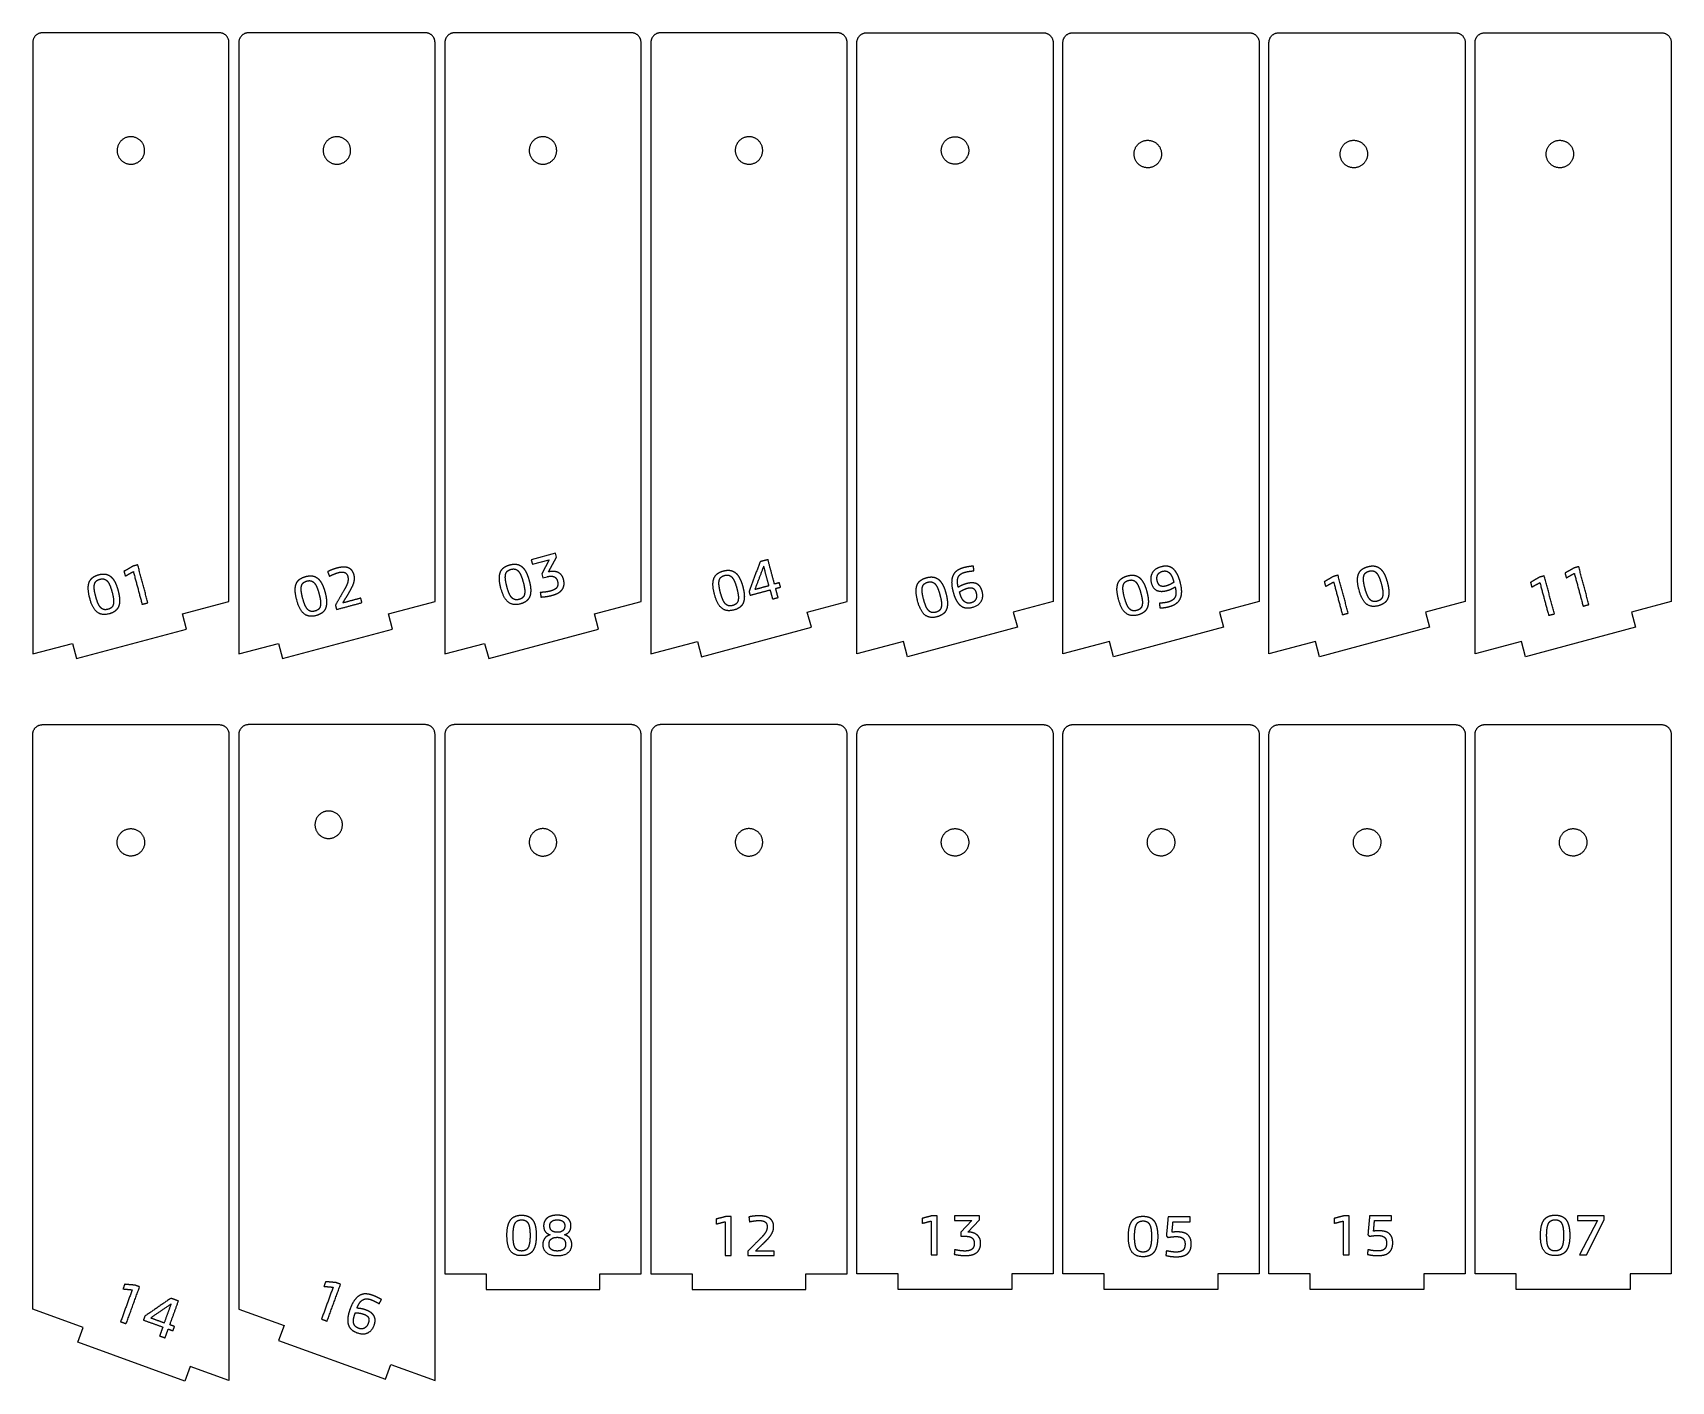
# Model space of a CAD drawing. Header units: millimetres. Extents: x 2900 to 3735, y -2384 to -1697.
import ezdxf

# ---------------------------------------------------------------- set-up
doc = ezdxf.new("R2010")
doc.units = ezdxf.units.MM
doc.layers.add('Cut Lines', color=1, linetype='Continuous', true_color=0xff0000)
doc.layers.add('Engrave Lines', color=5, linetype='Continuous', true_color=0x0000ff)

msp = doc.modelspace()

# ---------------------------------------------------------------- linework, layer by layer
at = {"layer": 'Cut Lines'}
for points in [[(2899.99, -1702.09), (2899.99, -2013.76), (2920.27, -2008.33), (2922.34, -2016.06), (2978.37, -2001.04), (2976.29, -1993.32), (2999.99, -1986.97), (2999.99, -1702.09)], [(3004.99, -1702.09), (3004.99, -2013.76), (3025.27, -2008.33), (3027.34, -2016.06), (3083.37, -2001.04), (3081.29, -1993.32), (3104.99, -1986.97), (3104.99, -1702.09)], [(3109.99, -1702.09), (3109.99, -2013.76), (3130.27, -2008.33), (3132.34, -2016.06), (3188.37, -2001.04), (3186.29, -1993.32), (3209.99, -1986.97), (3209.99, -1702.09)], [(3214.99, -1702.09), (3214.99, -2013.76), (3238.68, -2007.42), (3240.75, -2015.14), (3296.77, -2000.13), (3294.7, -1992.4), (3314.99, -1986.97), (3314.99, -1702.09)], [(3419.99, -1702.09), (3419.99, -1986.97), (3399.7, -1992.4), (3401.77, -2000.13), (3345.75, -2015.14), (3343.68, -2007.42), (3319.99, -2013.76), (3319.99, -1702.09)], [(3524.99, -1702.09), (3524.99, -1986.97), (3504.7, -1992.4), (3506.77, -2000.13), (3450.75, -2015.14), (3448.68, -2007.42), (3424.99, -2013.76), (3424.99, -1702.09)], [(3629.99, -1702.09), (3629.99, -1986.97), (3609.7, -1992.4), (3611.77, -2000.13), (3555.75, -2015.14), (3553.68, -2007.42), (3529.99, -2013.76), (3529.99, -1702.09)], [(3734.99, -1702.09), (3734.99, -1986.97), (3714.7, -1992.4), (3716.77, -2000.13), (3660.75, -2015.14), (3658.68, -2007.42), (3634.99, -2013.76), (3634.99, -1702.09)], [(3639.99, -2049.77), (3729.99, -2049.77)], [(2999.99, -2054.77), (2999.99, -2384.14), (2980.25, -2376.96), (2977.52, -2384.47), (2923.01, -2364.64), (2925.75, -2357.12), (2899.99, -2347.74), (2899.99, -2054.77)], [(3004.99, -2054.77), (3004.99, -2347.74), (3028.04, -2356.13), (3025.3, -2363.65), (3079.8, -2383.49), (3082.54, -2375.97), (3104.99, -2384.14), (3104.99, -2054.77)], [(3109.99, -2054.77), (3109.99, -2329.77), (3130.99, -2329.77), (3130.99, -2337.77), (3188.99, -2337.77), (3188.99, -2329.77), (3209.99, -2329.77), (3209.99, -2054.77)], [(3214.99, -2054.77), (3214.99, -2329.77), (3235.99, -2329.77), (3235.99, -2337.77), (3293.99, -2337.77), (3293.99, -2329.77), (3314.99, -2329.77), (3314.99, -2054.77)], [(3419.99, -2054.77), (3419.99, -2329.77), (3398.99, -2329.77), (3398.99, -2337.77), (3340.99, -2337.77), (3340.99, -2329.77), (3319.99, -2329.77), (3319.99, -2054.77)], [(3524.99, -2054.77), (3524.99, -2329.77), (3503.99, -2329.77), (3503.99, -2337.77), (3445.99, -2337.77), (3445.99, -2329.77), (3424.99, -2329.77), (3424.99, -2054.77)], [(3629.99, -2054.77), (3629.99, -2329.77), (3608.99, -2329.77), (3608.99, -2337.77), (3550.99, -2337.77), (3550.99, -2329.77), (3529.99, -2329.77), (3529.99, -2054.77)], [(3734.99, -2054.77), (3734.99, -2329.77), (3713.99, -2329.77), (3713.99, -2337.77), (3655.99, -2337.77), (3655.99, -2329.77), (3634.99, -2329.77), (3634.99, -2054.77)]]:
    msp.add_lwpolyline(points, dxfattribs=at)
for points, weights in [([(2904.99, -1697.09), (2899.99, -1697.09), (2899.99, -1702.09)], [1, 0.707106781186, 1]), ([(2999.99, -1702.09), (2999.99, -1697.09), (2994.99, -1697.09)], [1, 0.707106781186, 1]), ([(3009.99, -1697.09), (3004.99, -1697.09), (3004.99, -1702.09)], [1, 0.707106781186, 1]), ([(3104.99, -1702.09), (3104.99, -1697.09), (3099.99, -1697.09)], [1, 0.707106781186, 1]), ([(3114.99, -1697.09), (3109.99, -1697.09), (3109.99, -1702.09)], [1, 0.707106781187, 1]), ([(3209.99, -1702.09), (3209.99, -1697.09), (3204.99, -1697.09)], [1, 0.707106781186, 1]), ([(3219.99, -1697.09), (3214.99, -1697.09), (3214.99, -1702.09)], [1, 0.707106781186, 1]), ([(3314.99, -1702.09), (3314.99, -1697.09), (3309.99, -1697.09)], [1, 0.707106781186, 1]), ([(3424.99, -1702.09), (3424.99, -1697.09), (3429.99, -1697.09)], [1, 0.707106781187, 1]), ([(3519.99, -1697.09), (3524.99, -1697.09), (3524.99, -1702.09)], [1, 0.707106781186, 1]), ([(3529.99, -1702.09), (3529.99, -1697.09), (3534.99, -1697.09)], [1, 0.707106781187, 1]), ([(3624.99, -1697.09), (3629.99, -1697.09), (3629.99, -1702.09)], [1, 0.707106781187, 1]), ([(3634.99, -1702.09), (3634.99, -1697.09), (3639.99, -1697.09)], [1, 0.707106781187, 1]), ([(3729.99, -1697.09), (3734.99, -1697.09), (3734.99, -1702.09)], [1, 0.707106781186, 1]), ([(2899.99, -2054.77), (2899.99, -2049.77), (2904.99, -2049.77)], [1, 0.707106781189, 1]), ([(2994.99, -2049.77), (2999.99, -2049.77), (2999.99, -2054.77)], [1, 0.707106781187, 1]), ([(3009.99, -2049.77), (3004.99, -2049.77), (3004.99, -2054.77)], [1, 0.707106781187, 1]), ([(3104.99, -2054.77), (3104.99, -2049.77), (3099.99, -2049.77)], [1, 0.707106781187, 1]), ([(3114.99, -2049.77), (3109.99, -2049.77), (3109.99, -2054.77)], [1, 0.707106781186, 1]), ([(3209.99, -2054.77), (3209.99, -2049.77), (3204.99, -2049.77)], [1, 0.707106781187, 1]), ([(3219.99, -2049.77), (3214.99, -2049.77), (3214.99, -2054.77)], [1, 0.707106781187, 1]), ([(3314.99, -2054.77), (3314.99, -2049.77), (3309.99, -2049.77)], [1, 0.707106781186, 1]), ([(3319.99, -2054.77), (3319.99, -2049.77), (3324.99, -2049.77)], [1, 0.707106781181, 1]), ([(3414.99, -2049.77), (3419.99, -2049.77), (3419.99, -2054.77)], [1, 0.707106781185, 1]), ([(3529.99, -2054.77), (3529.99, -2049.77), (3534.99, -2049.77)], [1, 0.707106781191, 1]), ([(3624.99, -2049.77), (3629.99, -2049.77), (3629.99, -2054.77)], [1, 0.707106781186, 1])]:
    msp.add_rational_spline(points, weights, degree=2, dxfattribs=at)
for points in [[(2994.99, -1697.09), (2949.99, -1697.09), (2904.99, -1697.09)], [(3099.99, -1697.09), (3054.99, -1697.09), (3009.99, -1697.09)], [(3204.99, -1697.09), (3159.99, -1697.09), (3114.99, -1697.09)], [(3309.99, -1697.09), (3264.99, -1697.09), (3219.99, -1697.09)], [(3324.99, -1697.09), (3369.99, -1697.09), (3414.99, -1697.09)], [(3429.99, -1697.09), (3474.99, -1697.09), (3519.99, -1697.09)], [(3534.99, -1697.09), (3579.99, -1697.09), (3624.99, -1697.09)], [(3639.99, -1697.09), (3684.99, -1697.09), (3729.99, -1697.09)], [(2904.99, -2049.77), (2949.99, -2049.77), (2994.99, -2049.77)], [(3099.99, -2049.77), (3054.99, -2049.77), (3009.99, -2049.77)], [(3204.99, -2049.77), (3159.99, -2049.77), (3114.99, -2049.77)], [(3309.99, -2049.77), (3264.99, -2049.77), (3219.99, -2049.77)], [(3324.99, -2049.77), (3369.99, -2049.77), (3414.99, -2049.77)], [(3429.99, -2049.77), (3474.99, -2049.77), (3519.99, -2049.77)], [(3534.99, -2049.77), (3579.99, -2049.77), (3624.99, -2049.77)]]:
    msp.add_open_spline(points, degree=2, dxfattribs=at)
for points, knots in [([(3319.99, -1702.09), (3319.99, -1701.95), (3320, -1701.66), (3320.05, -1701.23), (3320.15, -1700.79), (3320.29, -1700.35), (3320.47, -1699.92), (3320.7, -1699.5), (3320.97, -1699.1), (3321.28, -1698.73), (3321.62, -1698.38), (3322, -1698.07), (3322.4, -1697.8), (3322.82, -1697.58), (3323.25, -1697.4), (3323.69, -1697.26), (3324.13, -1697.16), (3324.56, -1697.1), (3324.85, -1697.09), (3324.99, -1697.09)], [336.199738, 336.199738, 336.199738, 336.199738, 336.622597, 337.05893, 337.507654, 337.967426, 338.43665, 338.913497, 339.395944, 339.881813, 340.368834, 340.854703, 341.337149, 341.813997, 342.28322, 342.742992, 343.191717, 343.62805, 344.050908, 344.050908, 344.050908, 344.050908]), ([(3414.99, -1697.09), (3415.13, -1697.09), (3415.41, -1697.1), (3415.85, -1697.16), (3416.29, -1697.26), (3416.72, -1697.4), (3417.16, -1697.58), (3417.58, -1697.8), (3417.98, -1698.07), (3418.35, -1698.38), (3418.7, -1698.73), (3419, -1699.1), (3419.27, -1699.5), (3419.5, -1699.92), (3419.68, -1700.35), (3419.82, -1700.79), (3419.92, -1701.23), (3419.97, -1701.66), (3419.99, -1701.95), (3419.99, -1702.09)], [434.050908, 434.050908, 434.050908, 434.050908, 434.473767, 434.9101, 435.358824, 435.818596, 436.28782, 436.764667, 437.247113, 437.732983, 438.220004, 438.705873, 439.188319, 439.665167, 440.13439, 440.594162, 441.042887, 441.47922, 441.902078, 441.902078, 441.902078, 441.902078]), ([(3424.99, -2054.77), (3424.99, -2054.63), (3425, -2054.34), (3425.05, -2053.91), (3425.15, -2053.47), (3425.29, -2053.04), (3425.47, -2052.6), (3425.7, -2052.18), (3425.97, -2051.78), (3426.28, -2051.41), (3426.62, -2051.06), (3427, -2050.75), (3427.4, -2050.49), (3427.82, -2050.26), (3428.25, -2050.08), (3428.69, -2049.94), (3429.13, -2049.84), (3429.56, -2049.78), (3429.85, -2049.77), (3429.99, -2049.77)], [1051, 1051, 1051, 1051, 1051.422859, 1051.859192, 1052.307916, 1052.767688, 1053.236911, 1053.713759, 1054.196205, 1054.682074, 1055.169095, 1055.654965, 1056.137411, 1056.614258, 1057.083482, 1057.543254, 1057.991978, 1058.428311, 1058.85117, 1058.85117, 1058.85117, 1058.85117]), ([(3519.99, -2049.77), (3520.13, -2049.77), (3520.41, -2049.78), (3520.85, -2049.84), (3521.29, -2049.94), (3521.72, -2050.08), (3522.16, -2050.26), (3522.58, -2050.49), (3522.98, -2050.75), (3523.35, -2051.06), (3523.7, -2051.41), (3524, -2051.78), (3524.27, -2052.18), (3524.5, -2052.6), (3524.68, -2053.04), (3524.82, -2053.47), (3524.92, -2053.91), (3524.97, -2054.34), (3524.99, -2054.63), (3524.99, -2054.77)], [1148.85117, 1148.85117, 1148.85117, 1148.85117, 1149.274028, 1149.710361, 1150.159086, 1150.618858, 1151.088081, 1151.564929, 1152.047375, 1152.533244, 1153.020265, 1153.506134, 1153.988581, 1154.465428, 1154.934652, 1155.394424, 1155.843148, 1156.279481, 1156.70234, 1156.70234, 1156.70234, 1156.70234]), ([(3634.99, -2054.77), (3634.99, -2054.63), (3635, -2054.34), (3635.05, -2053.91), (3635.15, -2053.47), (3635.29, -2053.04), (3635.47, -2052.6), (3635.7, -2052.18), (3635.97, -2051.78), (3636.28, -2051.41), (3636.62, -2051.06), (3637, -2050.75), (3637.4, -2050.49), (3637.82, -2050.26), (3638.25, -2050.08), (3638.69, -2049.94), (3639.13, -2049.84), (3639.56, -2049.78), (3639.85, -2049.77), (3639.99, -2049.77)], [1067.70221, 1067.70221, 1067.70221, 1067.70221, 1068.125069, 1068.561402, 1069.010126, 1069.469898, 1069.939122, 1070.415969, 1070.898416, 1071.384285, 1071.871306, 1072.357175, 1072.839621, 1073.316469, 1073.785692, 1074.245464, 1074.694189, 1075.130522, 1075.55338, 1075.55338, 1075.55338, 1075.55338]), ([(3729.99, -2049.77), (3730.13, -2049.77), (3730.41, -2049.78), (3730.85, -2049.84), (3731.29, -2049.94), (3731.72, -2050.08), (3732.16, -2050.26), (3732.58, -2050.49), (3732.98, -2050.75), (3733.35, -2051.06), (3733.7, -2051.41), (3734, -2051.78), (3734.27, -2052.18), (3734.5, -2052.6), (3734.68, -2053.04), (3734.82, -2053.47), (3734.92, -2053.91), (3734.97, -2054.34), (3734.99, -2054.63), (3734.99, -2054.77)], [393.85104, 393.85104, 393.85104, 393.85104, 394.273899, 394.710232, 395.158956, 395.618728, 396.087952, 396.564799, 397.047246, 397.533115, 398.020136, 398.506005, 398.988451, 399.465299, 399.934522, 400.394294, 400.843019, 401.279352, 401.70221, 401.70221, 401.70221, 401.70221])]:
    msp.add_open_spline(points, degree=3, knots=knots, dxfattribs=at)
for points, knots in [([(2945.62, -1762.57), (2940.15, -1758.2), (2944.51, -1752.73), (2948.88, -1747.25), (2954.35, -1751.62), (2959.82, -1755.98), (2955.46, -1761.45), (2951.1, -1766.93), (2945.62, -1762.57)], [0, 0, 0, 10.995574, 10.995574, 21.991149, 21.991149, 32.986723, 32.986723, 43.982297, 43.982297, 43.982297]), ([(3050.62, -1762.57), (3045.15, -1758.2), (3049.51, -1752.73), (3053.88, -1747.25), (3059.35, -1751.62), (3064.82, -1755.98), (3060.46, -1761.45), (3056.1, -1766.93), (3050.62, -1762.57)], [0, 0, 0, 10.995574, 10.995574, 21.991149, 21.991149, 32.986723, 32.986723, 43.982297, 43.982297, 43.982297]), ([(3155.62, -1762.57), (3150.15, -1758.2), (3154.51, -1752.73), (3158.88, -1747.25), (3164.35, -1751.62), (3169.82, -1755.98), (3165.46, -1761.45), (3161.1, -1766.93), (3155.62, -1762.57)], [0, 0, 0, 10.995574, 10.995574, 21.991149, 21.991149, 32.986723, 32.986723, 43.982297, 43.982297, 43.982297]), ([(3271.5, -1759.65), (3268.94, -1766.17), (3262.43, -1763.61), (3255.91, -1761.05), (3258.47, -1754.53), (3261.03, -1748.02), (3267.55, -1750.58), (3274.06, -1753.14), (3271.5, -1759.65)], [-43.982297, -43.982297, -43.982297, -32.986723, -32.986723, -21.991149, -21.991149, -10.995574, -10.995574, 0, 0, 0]), ([(3376.5, -1759.65), (3379.06, -1753.14), (3372.55, -1750.58), (3366.03, -1748.02), (3363.47, -1754.53), (3360.91, -1761.05), (3367.43, -1763.61), (3373.94, -1766.17), (3376.5, -1759.65)], [0, 0, 0, 10.995574, 10.995574, 21.991149, 21.991149, 32.986723, 32.986723, 43.982297, 43.982297, 43.982297]), ([(3463.86, -1764.38), (3469.34, -1768.74), (3473.7, -1763.27), (3478.06, -1757.79), (3472.59, -1753.43), (3467.11, -1749.07), (3462.75, -1754.54), (3458.39, -1760.01), (3463.86, -1764.38)], [-43.982297, -43.982297, -43.982297, -32.986723, -32.986723, -21.991149, -21.991149, -10.995574, -10.995574, 0, 0, 0]), ([(3568.86, -1764.38), (3574.34, -1768.74), (3578.7, -1763.27), (3583.06, -1757.79), (3577.59, -1753.43), (3572.11, -1749.07), (3567.75, -1754.54), (3563.39, -1760.01), (3568.86, -1764.38)], [-43.982297, -43.982297, -43.982297, -32.986723, -32.986723, -21.991149, -21.991149, -10.995574, -10.995574, 0, 0, 0]), ([(3673.86, -1764.38), (3679.34, -1768.74), (3683.7, -1763.27), (3688.06, -1757.79), (3682.59, -1753.43), (3677.11, -1749.07), (3672.75, -1754.54), (3668.39, -1760.01), (3673.86, -1764.38)], [-43.982297, -43.982297, -43.982297, -32.986723, -32.986723, -21.991149, -21.991149, -10.995574, -10.995574, 0, 0, 0]), ([(3044.09, -2102.78), (3042.11, -2096.07), (3048.82, -2094.09), (3055.53, -2092.1), (3057.52, -2098.82), (3059.5, -2105.53), (3052.78, -2107.51), (3046.07, -2109.5), (3044.09, -2102.78)], [0, 0, 0, 10.995574, 10.995574, 21.991149, 21.991149, 32.986723, 32.986723, 43.982297, 43.982297, 43.982297]), ([(2953.86, -2115.61), (2959.69, -2111.74), (2955.82, -2105.9), (2951.95, -2100.07), (2946.12, -2103.94), (2940.28, -2107.81), (2944.15, -2113.64), (2948.02, -2119.47), (2953.86, -2115.61)], [0, 0, 0, 10.995574, 10.995574, 21.991149, 21.991149, 32.986723, 32.986723, 43.982297, 43.982297, 43.982297]), ([(3154.36, -2113.93), (3150.2, -2108.3), (3155.83, -2104.14), (3161.46, -2099.98), (3165.62, -2105.61), (3169.78, -2111.24), (3164.15, -2115.4), (3158.51, -2119.56), (3154.36, -2113.93)], [0, 0, 0, 10.995574, 10.995574, 21.991149, 21.991149, 32.986723, 32.986723, 43.982297, 43.982297, 43.982297]), ([(3259.36, -2113.93), (3255.2, -2108.3), (3260.83, -2104.14), (3266.46, -2099.98), (3270.62, -2105.61), (3274.78, -2111.24), (3269.15, -2115.4), (3263.51, -2119.56), (3259.36, -2113.93)], [0, 0, 0, 10.995574, 10.995574, 21.991149, 21.991149, 32.986723, 32.986723, 43.982297, 43.982297, 43.982297]), ([(3375.62, -2113.93), (3379.78, -2108.3), (3374.15, -2104.14), (3368.51, -2099.98), (3364.36, -2105.61), (3360.2, -2111.24), (3365.83, -2115.4), (3371.46, -2119.56), (3375.62, -2113.93)], [0, 0, 0, 10.995574, 10.995574, 21.991149, 21.991149, 32.986723, 32.986723, 43.982297, 43.982297, 43.982297]), ([(3480.62, -2113.93), (3484.78, -2108.3), (3479.15, -2104.14), (3473.51, -2099.98), (3469.36, -2105.61), (3465.2, -2111.24), (3470.83, -2115.4), (3476.46, -2119.56), (3480.62, -2113.93)], [0, 0, 0, 10.995574, 10.995574, 21.991149, 21.991149, 32.986723, 32.986723, 43.982297, 43.982297, 43.982297]), ([(3585.62, -2113.93), (3589.78, -2108.3), (3584.15, -2104.14), (3578.51, -2099.98), (3574.36, -2105.61), (3570.2, -2111.24), (3575.83, -2115.4), (3581.46, -2119.56), (3585.62, -2113.93)], [0, 0, 0, 10.995574, 10.995574, 21.991149, 21.991149, 32.986723, 32.986723, 43.982297, 43.982297, 43.982297]), ([(3690.62, -2113.93), (3694.78, -2108.3), (3689.15, -2104.14), (3683.51, -2099.98), (3679.36, -2105.61), (3675.2, -2111.24), (3680.83, -2115.4), (3686.46, -2119.56), (3690.62, -2113.93)], [0, 0, 0, 10.995574, 10.995574, 21.991149, 21.991149, 32.986723, 32.986723, 43.982297, 43.982297, 43.982297])]:
    msp.add_rational_spline(points, [1, 0.707106781187, 1, 0.707106781187, 1, 0.707106781187, 1, 0.707106781187, 1], degree=2, knots=knots, dxfattribs=at)
at = {"layer": 'Engrave Lines'}
for p, q in [((3166.31, -1962.41), (3154.02, -1965.7)), ((3154.02, -1965.7), (3154.64, -1967.99)), ((3154.64, -1967.99), (3163.21, -1965.7)), ((3163.21, -1965.7), (3159.37, -1972.98)), ((3162.77, -1971.95), (3166.86, -1964.44)), ((3166.86, -1964.44), (3166.31, -1962.41)), ((3159.37, -1972.98), (3159.9, -1974.96)), ((3159.9, -1974.96), (3162.11, -1974.37)), ((3382.46, -2300.11), (3369.74, -2300.11)), ((3369.74, -2300.11), (3369.74, -2302.49)), ((3369.74, -2302.49), (3378.62, -2302.49)), ((3378.62, -2302.49), (3373.02, -2308.52)), ((3376.57, -2308.41), (3382.46, -2302.22)), ((3382.46, -2302.22), (3382.46, -2300.11)), ((3700.85, -2300.1), (3687.14, -2300.1)), ((3687.14, -2300.1), (3687.14, -2302.57)), ((3687.14, -2302.57), (3697.39, -2302.57)), ((3697.39, -2302.57), (3688.28, -2320.1)), ((3691.8, -2320.1), (3700.85, -2302.17)), ((3700.85, -2302.17), (3700.85, -2300.1)), ((3373.02, -2308.52), (3373.02, -2310.58)), ((3373.02, -2310.58), (3375.31, -2310.58)), ((3688.28, -2320.1), (3691.8, -2320.1))]:
    msp.add_line(p, q, dxfattribs=at)
for points in [[(2951.1, -1968.98), (2948.79, -1970.3), (2946.48, -1971.62)], [(2953.48, -1968.34), (2952.29, -1968.66), (2951.1, -1968.98)], [(2958.65, -1987.66), (2956.07, -1978), (2953.48, -1968.34)], [(3270.67, -1966.72), (3267.85, -1974.28), (3265.03, -1981.84)], [(3272.49, -1968.97), (3270.24, -1974.88), (3267.99, -1980.79)], [(3274.65, -1965.65), (3272.66, -1966.19), (3270.67, -1966.72)], [(3275.14, -1978.88), (3273.81, -1973.93), (3272.49, -1968.97)], [(3277.99, -1978.12), (3276.32, -1971.88), (3274.65, -1965.65)], [(3379.66, -1971.37), (3379.51, -1970.17), (3379.35, -1968.97)], [(3685.46, -1969.89), (3683.15, -1971.21), (3680.85, -1972.53)], [(3687.85, -1969.26), (3686.65, -1969.57), (3685.46, -1969.89)], [(3693.02, -1988.57), (3690.43, -1978.91), (3687.85, -1969.26)], [(2946.48, -1971.62), (2946.81, -1972.84), (2947.13, -1974.06)], [(2947.13, -1974.06), (2949.19, -1972.9), (2951.24, -1971.74)], [(2951.24, -1971.74), (2953.48, -1980.09), (2955.72, -1988.45)], [(3050.26, -1971.89), (3050.72, -1973.01), (3051.17, -1974.14)], [(3267.99, -1980.79), (3271.57, -1979.84), (3275.14, -1978.88)], [(3280.46, -1977.45), (3279.22, -1977.78), (3277.99, -1978.12)], [(3281.06, -1979.69), (3280.76, -1978.57), (3280.46, -1977.45)], [(3562.8, -1974.26), (3560.49, -1975.58), (3558.18, -1976.9)], [(3558.18, -1976.9), (3558.51, -1978.12), (3558.83, -1979.34)], [(3558.83, -1979.34), (3560.89, -1978.18), (3562.95, -1977.03)], [(3565.18, -1973.63), (3563.99, -1973.94), (3562.8, -1974.26)], [(3562.95, -1977.03), (3565.18, -1985.38), (3567.42, -1993.73)], [(3570.36, -1992.94), (3567.77, -1983.28), (3565.18, -1973.63)], [(3667.89, -1974.6), (3665.58, -1975.92), (3663.27, -1977.24)], [(3663.27, -1977.24), (3663.6, -1978.46), (3663.92, -1979.68)], [(3663.92, -1979.68), (3665.98, -1978.52), (3668.04, -1977.37)], [(3670.27, -1973.96), (3669.08, -1974.28), (3667.89, -1974.6)], [(3668.04, -1977.37), (3670.27, -1985.72), (3672.51, -1994.07)], [(3675.45, -1993.28), (3672.86, -1983.62), (3670.27, -1973.96)], [(3680.85, -1972.53), (3681.17, -1973.75), (3681.5, -1974.97)], [(3681.5, -1974.97), (3683.56, -1973.81), (3685.61, -1972.66)], [(3685.61, -1972.66), (3687.85, -1981.01), (3690.09, -1989.36)], [(3058.51, -1981.42), (3056.37, -1985.15), (3054.22, -1988.89)], [(3058.02, -1987.74), (3059.62, -1985.05), (3061.22, -1982.36)], [(3067.15, -1985.3), (3062.59, -1986.52), (3058.02, -1987.74)], [(3067.76, -1987.59), (3067.45, -1986.45), (3067.15, -1985.3)], [(3158.62, -1982.37), (3158.79, -1983.54), (3158.96, -1984.72)], [(3265.03, -1981.84), (3265.3, -1982.84), (3265.57, -1983.84)], [(3265.57, -1983.84), (3270.66, -1982.48), (3275.74, -1981.12)], [(3275.74, -1981.12), (3276.36, -1983.42), (3276.98, -1985.73)], [(3276.98, -1985.73), (3278.4, -1985.35), (3279.82, -1984.97)], [(3278.59, -1980.35), (3279.82, -1980.02), (3281.06, -1979.69)], [(3279.82, -1984.97), (3279.2, -1982.66), (3278.59, -1980.35)], [(2955.72, -1988.45), (2957.19, -1988.05), (2958.65, -1987.66)], [(3054.22, -1988.89), (3054.51, -1989.98), (3054.81, -1991.07)], [(3054.81, -1991.07), (3061.28, -1989.33), (3067.76, -1987.59)], [(3474.12, -1987.89), (3474.27, -1989.09), (3474.42, -1990.3)], [(3567.42, -1993.73), (3568.89, -1993.34), (3570.36, -1992.94)], [(3672.51, -1994.07), (3673.98, -1993.68), (3675.45, -1993.28)], [(3690.09, -1989.36), (3691.55, -1988.97), (3693.02, -1988.57)], [(3253.37, -2300.46), (3250.8, -2301.14), (3248.23, -2301.81)], [(3248.23, -2301.81), (3248.23, -2303.08), (3248.23, -2304.34)], [(3248.23, -2304.34), (3250.52, -2303.75), (3252.8, -2303.17)], [(3252.8, -2303.17), (3252.8, -2311.81), (3252.8, -2320.46)], [(3255.84, -2300.46), (3254.61, -2300.46), (3253.37, -2300.46)], [(3255.84, -2320.46), (3255.84, -2310.46), (3255.84, -2300.46)], [(3264.95, -2300.76), (3265.1, -2301.96), (3265.25, -2303.17)], [(3358.37, -2300.11), (3355.8, -2300.79), (3353.23, -2301.46)], [(3353.23, -2301.46), (3353.23, -2302.73), (3353.23, -2303.99)], [(3353.23, -2303.99), (3355.52, -2303.4), (3357.8, -2302.82)], [(3357.8, -2302.82), (3357.8, -2311.46), (3357.8, -2320.11)], [(3360.84, -2300.11), (3359.61, -2300.11), (3358.37, -2300.11)], [(3360.84, -2320.11), (3360.84, -2310.11), (3360.84, -2300.11)], [(3478.58, -2300.69), (3478.14, -2305.53), (3477.71, -2310.37)], [(3489.77, -2300.69), (3484.18, -2300.69), (3478.58, -2300.69)], [(3480.59, -2308.53), (3480.83, -2305.86), (3481.08, -2303.18)], [(3481.08, -2303.18), (3485.42, -2303.18), (3489.77, -2303.18)], [(3489.77, -2303.18), (3489.77, -2301.93), (3489.77, -2300.69)], [(3568.37, -2300.11), (3565.8, -2300.79), (3563.23, -2301.46)], [(3563.23, -2301.46), (3563.23, -2302.73), (3563.23, -2303.99)], [(3563.23, -2303.99), (3565.52, -2303.4), (3567.8, -2302.82)], [(3567.8, -2302.82), (3567.8, -2311.46), (3567.8, -2320.11)], [(3570.84, -2300.11), (3569.61, -2300.11), (3568.37, -2300.11)], [(3570.84, -2320.11), (3570.84, -2310.11), (3570.84, -2300.11)], [(3581.28, -2300.11), (3580.84, -2304.95), (3580.4, -2309.79)], [(3592.47, -2300.11), (3586.87, -2300.11), (3581.28, -2300.11)], [(3583.29, -2307.96), (3583.53, -2305.28), (3583.77, -2302.61)], [(3583.77, -2302.61), (3588.12, -2302.61), (3592.47, -2302.61)], [(3592.47, -2302.61), (3592.47, -2301.36), (3592.47, -2300.11)], [(3270.46, -2312.1), (3267.42, -2315.15), (3264.38, -2318.21)], [(3477.71, -2310.37), (3478.08, -2310.76), (3478.46, -2311.15)], [(3580.4, -2309.79), (3580.78, -2310.19), (3581.16, -2310.58)], [(3252.8, -2320.46), (3254.32, -2320.46), (3255.84, -2320.46)], [(3264.38, -2318.21), (3264.38, -2319.33), (3264.38, -2320.46)], [(3264.38, -2320.46), (3271.09, -2320.46), (3277.8, -2320.46)], [(3268.35, -2318.09), (3270.59, -2315.9), (3272.83, -2313.72)], [(3277.8, -2318.09), (3273.07, -2318.09), (3268.35, -2318.09)], [(3277.8, -2320.46), (3277.8, -2319.27), (3277.8, -2318.09)], [(3357.8, -2320.11), (3359.32, -2320.11), (3360.84, -2320.11)], [(3369.86, -2317.4), (3369.73, -2318.58), (3369.59, -2319.76)], [(3477.71, -2317.98), (3477.57, -2319.17), (3477.44, -2320.35)], [(3567.8, -2320.11), (3569.32, -2320.11), (3570.84, -2320.11)], [(3580.4, -2317.4), (3580.27, -2318.59), (3580.13, -2319.78)], [(2950.65, -2337.87), (2947.7, -2346), (2944.74, -2354.12)], [(2946.82, -2335.04), (2946.39, -2336.22), (2945.96, -2337.41)], [(2945.96, -2337.41), (2948.3, -2337.64), (2950.65, -2337.87)], [(2952.12, -2335.52), (2949.47, -2335.28), (2946.82, -2335.04)], [(2947.59, -2355.16), (2951.01, -2345.76), (2954.43, -2336.37)], [(2954.43, -2336.37), (2953.27, -2335.94), (2952.12, -2335.52)], [(3053.06, -2336.55), (3050.1, -2344.68), (3047.14, -2352.8)], [(3049.22, -2333.72), (3048.79, -2334.9), (3048.36, -2336.09)], [(3048.36, -2336.09), (3050.71, -2336.32), (3053.06, -2336.55)], [(3054.52, -2334.2), (3051.87, -2333.96), (3049.22, -2333.72)], [(3050, -2353.84), (3053.42, -2344.45), (3056.84, -2335.05)], [(3056.84, -2335.05), (3055.68, -2334.63), (3054.52, -2334.2)], [(2970.37, -2342.17), (2963.73, -2346.74), (2957.09, -2351.32)], [(2970.57, -2345.06), (2965.34, -2348.61), (2960.11, -2352.16)], [(2967.06, -2354.69), (2968.82, -2349.87), (2970.57, -2345.06)], [(2969.83, -2355.7), (2972.04, -2349.64), (2974.24, -2343.58)], [(2974.24, -2343.58), (2972.31, -2342.87), (2970.37, -2342.17)], [(3076.55, -2344.98), (3077.12, -2343.9), (3077.69, -2342.83)], [(2944.74, -2354.12), (2946.17, -2354.64), (2947.59, -2355.16)], [(2957.09, -2351.32), (2956.73, -2352.29), (2956.38, -2353.27)], [(2956.38, -2353.27), (2961.32, -2355.07), (2966.27, -2356.87)], [(2960.11, -2352.16), (2963.59, -2353.43), (2967.06, -2354.69)], [(3047.14, -2352.8), (3048.57, -2353.32), (3050, -2353.84)], [(2966.27, -2356.87), (2965.45, -2359.12), (2964.63, -2361.36)], [(2964.63, -2361.36), (2966.02, -2361.87), (2967.4, -2362.37)], [(2967.4, -2362.37), (2968.22, -2360.12), (2969.04, -2357.88)], [(2969.04, -2357.88), (2970.24, -2358.31), (2971.44, -2358.75)], [(2972.23, -2356.58), (2971.03, -2356.14), (2969.83, -2355.7)], [(2971.44, -2358.75), (2971.84, -2357.66), (2972.23, -2356.58)]]:
    msp.add_open_spline(points, degree=2, dxfattribs=at)
for points, knots in [([(3061.22, -1982.36), (3061.9, -1981.18), (3062.5, -1980.09), (3063.1, -1978.99), (3063.47, -1977.91), (3063.84, -1976.83), (3063.94, -1975.71), (3064.03, -1974.6), (3063.7, -1973.37), (3063.3, -1971.89), (3062.49, -1971.02), (3061.67, -1970.14), (3060.55, -1969.77), (3059.43, -1969.4), (3058.08, -1969.47), (3056.73, -1969.53), (3055.24, -1969.93), (3053.97, -1970.27), (3052.59, -1970.78), (3051.22, -1971.29), (3050.26, -1971.89)], [-11, -11, -11, -10, -10, -9, -9, -8, -8, -7, -7, -6, -6, -5, -5, -4, -4, -3, -3, -2, -2, -1, -1, -1]), ([(3152.98, -1976.35), (3152.28, -1973.73), (3151.34, -1971.96), (3150.4, -1970.19), (3149.18, -1969.21), (3147.97, -1968.22), (3146.46, -1968.02), (3144.96, -1967.82), (3143.1, -1968.32), (3141.23, -1968.81), (3140.03, -1969.74), (3138.83, -1970.67), (3138.27, -1972.13), (3137.71, -1973.59), (3137.78, -1975.61), (3137.85, -1977.63), (3138.56, -1980.27), (3139.96, -1985.47), (3142.33, -1987.36), (3144.71, -1989.24), (3148.44, -1988.24), (3150.3, -1987.74), (3151.5, -1986.82), (3152.7, -1985.89), (3153.26, -1984.43), (3153.82, -1982.97), (3153.75, -1980.96), (3153.69, -1978.96), (3152.98, -1976.35)], [-14, -14, -14, -13, -13, -12, -12, -11, -11, -10, -10, -9, -9, -8, -8, -7, -7, -6, -6, -5, -5, -4, -4, -3, -3, -2, -2, -1, -1, 0, 0, 0]), ([(3149.94, -1977.19), (3149.37, -1975.04), (3148.74, -1973.64), (3148.12, -1972.23), (3147.36, -1971.45), (3146.61, -1970.67), (3145.73, -1970.49), (3144.84, -1970.31), (3143.71, -1970.61), (3142.58, -1970.91), (3141.9, -1971.51), (3141.23, -1972.12), (3140.97, -1973.17), (3140.71, -1974.22), (3140.87, -1975.75), (3141.03, -1977.28), (3141.6, -1979.43), (3142.17, -1981.55), (3142.8, -1982.95), (3143.42, -1984.36), (3144.17, -1985.12), (3144.92, -1985.89), (3145.8, -1986.07), (3146.69, -1986.25), (3147.82, -1985.95), (3148.95, -1985.65), (3149.63, -1985.04), (3150.3, -1984.44), (3150.57, -1983.41), (3150.83, -1982.37), (3150.67, -1980.84), (3150.51, -1979.31), (3149.94, -1977.19)], [0, 0, 0, 1, 1, 2, 2, 3, 3, 4, 4, 5, 5, 6, 6, 7, 7, 8, 8, 9, 9, 10, 10, 11, 11, 12, 12, 13, 13, 14, 14, 15, 15, 16, 16, 16]), ([(3379.35, -1968.97), (3378.84, -1969.01), (3378.19, -1969.09), (3377.54, -1969.17), (3376.87, -1969.27), (3376.2, -1969.38), (3375.55, -1969.52), (3374.9, -1969.66), (3374.38, -1969.8), (3372.49, -1970.31), (3371.13, -1971.22), (3369.77, -1972.12), (3369.05, -1973.58), (3368.33, -1975.03), (3368.28, -1977.12), (3368.24, -1979.2), (3369.01, -1982.07), (3369.73, -1984.75), (3370.69, -1986.48), (3371.66, -1988.22), (3372.89, -1989.15), (3374.12, -1990.08), (3375.6, -1990.26), (3377.09, -1990.43), (3378.86, -1989.96), (3382.06, -1989.1), (3383.34, -1986.93), (3384.61, -1984.75), (3383.83, -1981.83), (3383.42, -1980.32), (3382.7, -1979.36), (3381.97, -1978.41), (3380.96, -1977.95), (3379.94, -1977.49), (3378.66, -1977.49), (3377.38, -1977.5), (3375.86, -1977.9), (3374.66, -1978.22), (3373.59, -1978.73), (3372.52, -1979.23), (3371.66, -1979.77)], [-26, -26, -26, -25, -25, -24, -24, -23, -23, -22, -22, -21, -21, -20, -20, -19, -19, -18, -18, -17, -17, -16, -16, -15, -15, -14, -14, -13, -13, -12, -12, -11, -11, -10, -10, -9, -9, -8, -8, -7, -7, -6, -6, -6]), ([(3474.42, -1990.3), (3475.5, -1990.26), (3476.75, -1990.08), (3477.99, -1989.9), (3479.09, -1989.61), (3481.04, -1989.08), (3482.48, -1988.17), (3483.91, -1987.26), (3484.68, -1985.79), (3485.44, -1984.32), (3485.5, -1982.22), (3485.55, -1980.12), (3484.78, -1977.25), (3484.07, -1974.57), (3483.12, -1972.83), (3482.17, -1971.1), (3480.96, -1970.16), (3479.74, -1969.22), (3478.26, -1969.04), (3476.79, -1968.86), (3475.02, -1969.34), (3471.83, -1970.19), (3470.54, -1972.38), (3469.24, -1974.56), (3470.03, -1977.49), (3470.84, -1980.52), (3472.89, -1981.38), (3474.94, -1982.25), (3477.97, -1981.44), (3479.16, -1981.12), (3480.22, -1980.62), (3481.29, -1980.12), (3482.14, -1979.58)], [-22, -22, -22, -21, -21, -20, -20, -19, -19, -18, -18, -17, -17, -16, -16, -15, -15, -14, -14, -13, -13, -12, -12, -11, -11, -10, -10, -9, -9, -8, -8, -7, -7, -6, -6, -6]), ([(3590.31, -1977.26), (3589.61, -1974.64), (3588.67, -1972.87), (3587.73, -1971.1), (3586.51, -1970.12), (3585.3, -1969.14), (3583.79, -1968.93), (3582.29, -1968.73), (3580.43, -1969.23), (3578.56, -1969.73), (3577.36, -1970.66), (3576.16, -1971.59), (3575.6, -1973.04), (3575.04, -1974.5), (3575.11, -1976.52), (3575.18, -1978.54), (3575.89, -1981.19), (3577.29, -1986.39), (3579.66, -1988.27), (3582.04, -1990.16), (3585.77, -1989.16), (3587.63, -1988.66), (3588.83, -1987.73), (3590.03, -1986.8), (3590.59, -1985.34), (3591.15, -1983.88), (3591.08, -1981.88), (3591.01, -1979.87), (3590.31, -1977.26)], [-14, -14, -14, -13, -13, -12, -12, -11, -11, -10, -10, -9, -9, -8, -8, -7, -7, -6, -6, -5, -5, -4, -4, -3, -3, -2, -2, -1, -1, 0, 0, 0]), ([(2943.46, -1981.39), (2942.76, -1978.78), (2941.82, -1977.01), (2940.88, -1975.24), (2939.66, -1974.25), (2938.45, -1973.27), (2936.94, -1973.07), (2935.44, -1972.86), (2933.57, -1973.36), (2931.71, -1973.86), (2930.51, -1974.79), (2929.31, -1975.72), (2928.75, -1977.18), (2928.19, -1978.64), (2928.26, -1980.66), (2928.33, -1982.68), (2929.04, -1985.32), (2930.43, -1990.52), (2932.81, -1992.41), (2935.19, -1994.29), (2938.91, -1993.29), (2940.78, -1992.79), (2941.98, -1991.86), (2943.18, -1990.93), (2943.74, -1989.48), (2944.3, -1988.02), (2944.23, -1986.01), (2944.16, -1984.01), (2943.46, -1981.39)], [-14, -14, -14, -13, -13, -12, -12, -11, -11, -10, -10, -9, -9, -8, -8, -7, -7, -6, -6, -5, -5, -4, -4, -3, -3, -2, -2, -1, -1, 0, 0, 0]), ([(2940.42, -1982.24), (2939.84, -1980.09), (2939.22, -1978.69), (2938.59, -1977.28), (2937.84, -1976.5), (2937.09, -1975.72), (2936.2, -1975.54), (2935.32, -1975.36), (2934.19, -1975.66), (2933.06, -1975.96), (2932.38, -1976.56), (2931.71, -1977.16), (2931.44, -1978.22), (2931.18, -1979.27), (2931.34, -1980.79), (2931.51, -1982.32), (2932.08, -1984.47), (2932.65, -1986.59), (2933.28, -1988), (2933.9, -1989.4), (2934.65, -1990.17), (2935.4, -1990.93), (2936.28, -1991.12), (2937.17, -1991.3), (2938.3, -1991), (2939.43, -1990.69), (2940.1, -1990.09), (2940.78, -1989.49), (2941.05, -1988.45), (2941.31, -1987.42), (2941.15, -1985.89), (2940.99, -1984.36), (2940.42, -1982.24)], [0, 0, 0, 1, 1, 2, 2, 3, 3, 4, 4, 5, 5, 6, 6, 7, 7, 8, 8, 9, 9, 10, 10, 11, 11, 12, 12, 13, 13, 14, 14, 15, 15, 16, 16, 16]), ([(3048.94, -1982.3), (3048.24, -1979.69), (3047.29, -1977.92), (3046.35, -1976.14), (3045.14, -1975.16), (3043.92, -1974.18), (3042.42, -1973.98), (3040.91, -1973.77), (3039.05, -1974.27), (3037.19, -1974.77), (3035.98, -1975.7), (3034.78, -1976.63), (3034.22, -1978.09), (3033.66, -1979.54), (3033.73, -1981.56), (3033.81, -1983.58), (3034.52, -1986.23), (3035.91, -1991.43), (3038.29, -1993.31), (3040.66, -1995.2), (3044.39, -1994.2), (3046.25, -1993.7), (3047.45, -1992.77), (3048.66, -1991.84), (3049.22, -1990.38), (3049.78, -1988.93), (3049.71, -1986.92), (3049.64, -1984.92), (3048.94, -1982.3)], [-14, -14, -14, -13, -13, -12, -12, -11, -11, -10, -10, -9, -9, -8, -8, -7, -7, -6, -6, -5, -5, -4, -4, -3, -3, -2, -2, -1, -1, 0, 0, 0]), ([(3045.9, -1983.15), (3045.32, -1981), (3044.7, -1979.59), (3044.07, -1978.19), (3043.32, -1977.41), (3042.57, -1976.63), (3041.68, -1976.45), (3040.79, -1976.26), (3039.66, -1976.57), (3038.54, -1976.87), (3037.86, -1977.47), (3037.18, -1978.07), (3036.92, -1979.12), (3036.66, -1980.17), (3036.82, -1981.7), (3036.98, -1983.23), (3037.56, -1985.38), (3038.13, -1987.5), (3038.75, -1988.91), (3039.38, -1990.31), (3040.12, -1991.08), (3040.87, -1991.84), (3041.76, -1992.02), (3042.65, -1992.21), (3043.77, -1991.9), (3044.9, -1991.6), (3045.58, -1991), (3046.26, -1990.4), (3046.52, -1989.36), (3046.79, -1988.33), (3046.63, -1986.8), (3046.46, -1985.27), (3045.9, -1983.15)], [0, 0, 0, 1, 1, 2, 2, 3, 3, 4, 4, 5, 5, 6, 6, 7, 7, 8, 8, 9, 9, 10, 10, 11, 11, 12, 12, 13, 13, 14, 14, 15, 15, 16, 16, 16]), ([(3051.17, -1974.14), (3051.53, -1973.95), (3052.08, -1973.68), (3052.63, -1973.4), (3053.26, -1973.14), (3053.89, -1972.88), (3054.51, -1972.65), (3055.13, -1972.42), (3055.66, -1972.28), (3057.57, -1971.77), (3058.82, -1972.18), (3060.07, -1972.59), (3060.5, -1974.22), (3060.74, -1975.09), (3060.68, -1975.93), (3060.63, -1976.77), (3060.35, -1977.64), (3060.07, -1978.51), (3059.59, -1979.45), (3059.1, -1980.39), (3058.51, -1981.42)], [-27, -27, -27, -26, -26, -25, -25, -24, -24, -23, -23, -22, -22, -21, -21, -20, -20, -19, -19, -18, -18, -17, -17, -17]), ([(3162.11, -1974.37), (3164.14, -1973.82), (3165.52, -1974.33), (3166.9, -1974.83), (3167.39, -1976.64), (3167.68, -1977.75), (3167.56, -1978.57), (3167.44, -1979.38), (3166.96, -1979.98), (3166.48, -1980.57), (3165.69, -1980.99), (3164.9, -1981.4), (3163.85, -1981.68), (3162.51, -1982.04), (3161.16, -1982.2), (3159.8, -1982.37), (3158.62, -1982.37)], [-36, -36, -36, -35, -35, -34, -34, -33, -33, -32, -32, -31, -31, -30, -30, -29, -29, -28, -28, -28]), ([(3158.96, -1984.72), (3160.23, -1984.68), (3161.69, -1984.48), (3163.14, -1984.27), (3164.65, -1983.87), (3166.28, -1983.43), (3167.57, -1982.74), (3168.87, -1982.05), (3169.66, -1981.08), (3170.46, -1980.1), (3170.69, -1978.76), (3170.93, -1977.42), (3170.46, -1975.68), (3170.06, -1974.2), (3169.22, -1973.33), (3168.39, -1972.47), (3167.31, -1972.06), (3166.23, -1971.64), (3165.04, -1971.65), (3163.84, -1971.66), (3162.77, -1971.95)], [-27, -27, -27, -26, -26, -25, -25, -24, -24, -23, -23, -22, -22, -21, -21, -20, -20, -19, -19, -18, -18, -17, -17, -17]), ([(3261.84, -1979.45), (3261.14, -1976.84), (3260.2, -1975.07), (3259.26, -1973.3), (3258.04, -1972.31), (3256.83, -1971.33), (3255.32, -1971.13), (3253.82, -1970.92), (3251.95, -1971.42), (3250.09, -1971.92), (3248.89, -1972.85), (3247.69, -1973.78), (3247.13, -1975.24), (3246.57, -1976.7), (3246.64, -1978.72), (3246.71, -1980.74), (3247.42, -1983.38), (3248.81, -1988.58), (3251.19, -1990.46), (3253.57, -1992.35), (3257.29, -1991.35), (3259.16, -1990.85), (3260.36, -1989.92), (3261.56, -1988.99), (3262.12, -1987.54), (3262.68, -1986.08), (3262.61, -1984.07), (3262.54, -1982.07), (3261.84, -1979.45)], [-14, -14, -14, -13, -13, -12, -12, -11, -11, -10, -10, -9, -9, -8, -8, -7, -7, -6, -6, -5, -5, -4, -4, -3, -3, -2, -2, -1, -1, 0, 0, 0]), ([(3258.8, -1980.3), (3258.22, -1978.15), (3257.6, -1976.74), (3256.98, -1975.34), (3256.22, -1974.56), (3255.47, -1973.78), (3254.58, -1973.6), (3253.7, -1973.41), (3252.57, -1973.72), (3251.44, -1974.02), (3250.76, -1974.62), (3250.09, -1975.22), (3249.83, -1976.27), (3249.56, -1977.32), (3249.73, -1978.85), (3249.89, -1980.38), (3250.46, -1982.53), (3251.03, -1984.65), (3251.66, -1986.06), (3252.28, -1987.46), (3253.03, -1988.23), (3253.78, -1988.99), (3254.66, -1989.18), (3255.55, -1989.36), (3256.68, -1989.06), (3257.81, -1988.75), (3258.48, -1988.15), (3259.16, -1987.55), (3259.43, -1986.51), (3259.69, -1985.48), (3259.53, -1983.95), (3259.37, -1982.42), (3258.8, -1980.3)], [0, 0, 0, 1, 1, 2, 2, 3, 3, 4, 4, 5, 5, 6, 6, 7, 7, 8, 8, 9, 9, 10, 10, 11, 11, 12, 12, 13, 13, 14, 14, 15, 15, 16, 16, 16]), ([(3365.37, -1982.89), (3364.67, -1980.28), (3363.73, -1978.51), (3362.78, -1976.74), (3361.57, -1975.75), (3360.35, -1974.77), (3358.85, -1974.57), (3357.34, -1974.36), (3355.48, -1974.86), (3353.62, -1975.36), (3352.42, -1976.29), (3351.21, -1977.22), (3350.65, -1978.68), (3350.09, -1980.14), (3350.17, -1982.16), (3350.24, -1984.18), (3350.95, -1986.82), (3352.34, -1992.02), (3354.72, -1993.91), (3357.09, -1995.79), (3360.82, -1994.79), (3362.68, -1994.29), (3363.89, -1993.36), (3365.09, -1992.43), (3365.65, -1990.98), (3366.21, -1989.52), (3366.14, -1987.51), (3366.07, -1985.51), (3365.37, -1982.89)], [-14, -14, -14, -13, -13, -12, -12, -11, -11, -10, -10, -9, -9, -8, -8, -7, -7, -6, -6, -5, -5, -4, -4, -3, -3, -2, -2, -1, -1, 0, 0, 0]), ([(3362.33, -1983.74), (3361.75, -1981.59), (3361.13, -1980.19), (3360.5, -1978.78), (3359.75, -1978), (3359, -1977.22), (3358.11, -1977.04), (3357.23, -1976.86), (3356.1, -1977.16), (3354.97, -1977.46), (3354.29, -1978.06), (3353.61, -1978.66), (3353.35, -1979.72), (3353.09, -1980.77), (3353.25, -1982.3), (3353.41, -1983.82), (3353.99, -1985.97), (3354.56, -1988.09), (3355.18, -1989.5), (3355.81, -1990.9), (3356.56, -1991.67), (3357.3, -1992.43), (3358.19, -1992.62), (3359.08, -1992.8), (3360.21, -1992.5), (3361.34, -1992.19), (3362.01, -1991.59), (3362.69, -1990.99), (3362.95, -1989.96), (3363.22, -1988.92), (3363.06, -1987.39), (3362.9, -1985.86), (3362.33, -1983.74)], [0, 0, 0, 1, 1, 2, 2, 3, 3, 4, 4, 5, 5, 6, 6, 7, 7, 8, 8, 9, 9, 10, 10, 11, 11, 12, 12, 13, 13, 14, 14, 15, 15, 16, 16, 16]), ([(3371.66, -1979.77), (3371.19, -1977.99), (3371.21, -1976.69), (3371.24, -1975.38), (3371.69, -1974.46), (3372.14, -1973.55), (3373, -1972.97), (3373.86, -1972.4), (3375.05, -1972.08), (3376.13, -1971.79), (3377.34, -1971.62), (3378.56, -1971.45), (3379.66, -1971.37)], [-6, -6, -6, -5, -5, -4, -4, -3, -3, -2, -2, -1, -1, 0, 0, 0]), ([(3467.74, -1981.97), (3467.04, -1979.35), (3466.1, -1977.58), (3465.15, -1975.81), (3463.94, -1974.83), (3462.72, -1973.85), (3461.22, -1973.64), (3459.71, -1973.44), (3457.85, -1973.94), (3455.99, -1974.44), (3454.79, -1975.37), (3453.58, -1976.3), (3453.02, -1977.75), (3452.46, -1979.21), (3452.53, -1981.23), (3452.61, -1983.25), (3453.32, -1985.9), (3454.71, -1991.1), (3457.09, -1992.98), (3459.46, -1994.87), (3463.19, -1993.87), (3465.05, -1993.37), (3466.25, -1992.44), (3467.46, -1991.51), (3468.02, -1990.05), (3468.58, -1988.59), (3468.51, -1986.59), (3468.44, -1984.58), (3467.74, -1981.97)], [-14, -14, -14, -13, -13, -12, -12, -11, -11, -10, -10, -9, -9, -8, -8, -7, -7, -6, -6, -5, -5, -4, -4, -3, -3, -2, -2, -1, -1, 0, 0, 0]), ([(3464.7, -1982.81), (3464.12, -1980.66), (3463.5, -1979.26), (3462.87, -1977.85), (3462.12, -1977.08), (3461.37, -1976.3), (3460.48, -1976.11), (3459.59, -1975.93), (3458.46, -1976.23), (3457.34, -1976.54), (3456.66, -1977.14), (3455.98, -1977.74), (3455.72, -1978.79), (3455.46, -1979.84), (3455.62, -1981.37), (3455.78, -1982.9), (3456.36, -1985.05), (3456.93, -1987.17), (3457.55, -1988.57), (3458.18, -1989.98), (3458.92, -1990.74), (3459.67, -1991.51), (3460.56, -1991.69), (3461.45, -1991.87), (3462.57, -1991.57), (3463.7, -1991.27), (3464.38, -1990.67), (3465.06, -1990.07), (3465.32, -1989.03), (3465.59, -1987.99), (3465.43, -1986.46), (3465.26, -1984.94), (3464.7, -1982.81)], [0, 0, 0, 1, 1, 2, 2, 3, 3, 4, 4, 5, 5, 6, 6, 7, 7, 8, 8, 9, 9, 10, 10, 11, 11, 12, 12, 13, 13, 14, 14, 15, 15, 16, 16, 16]), ([(3481.5, -1977.22), (3481.18, -1975.99), (3480.74, -1974.83), (3480.3, -1973.66), (3479.63, -1972.83), (3478.96, -1971.99), (3477.99, -1971.63), (3477.02, -1971.26), (3475.66, -1971.62), (3473.98, -1972.07), (3473.28, -1973.42), (3472.57, -1974.77), (3473.06, -1976.61), (3473.57, -1978.53), (3474.66, -1979.05), (3475.75, -1979.57), (3477.63, -1979.07), (3478.58, -1978.81), (3479.61, -1978.32), (3480.64, -1977.82), (3481.5, -1977.22)], [0, 0, 0, 1, 1, 2, 2, 3, 3, 4, 4, 5, 5, 6, 6, 7, 7, 8, 8, 9, 9, 10, 10, 10]), ([(3587.27, -1978.11), (3586.7, -1975.96), (3586.07, -1974.55), (3585.45, -1973.15), (3584.69, -1972.37), (3583.94, -1971.59), (3583.06, -1971.4), (3582.17, -1971.22), (3581.04, -1971.52), (3579.91, -1971.83), (3579.23, -1972.43), (3578.56, -1973.03), (3578.3, -1974.08), (3578.04, -1975.13), (3578.2, -1976.66), (3578.36, -1978.19), (3578.93, -1980.34), (3579.5, -1982.46), (3580.13, -1983.86), (3580.75, -1985.27), (3581.5, -1986.03), (3582.25, -1986.8), (3583.13, -1986.98), (3584.02, -1987.17), (3585.15, -1986.86), (3586.28, -1986.56), (3586.96, -1985.96), (3587.63, -1985.36), (3587.9, -1984.32), (3588.16, -1983.28), (3588, -1981.76), (3587.84, -1980.23), (3587.27, -1978.11)], [0, 0, 0, 1, 1, 2, 2, 3, 3, 4, 4, 5, 5, 6, 6, 7, 7, 8, 8, 9, 9, 10, 10, 11, 11, 12, 12, 13, 13, 14, 14, 15, 15, 16, 16, 16]), ([(3372.3, -1982.13), (3372.62, -1983.35), (3373.07, -1984.5), (3373.52, -1985.66), (3374.21, -1986.49), (3374.9, -1987.31), (3375.88, -1987.68), (3376.85, -1988.04), (3378.22, -1987.67), (3379.91, -1987.22), (3380.6, -1985.88), (3381.29, -1984.54), (3380.8, -1982.71), (3380.28, -1980.8), (3379.19, -1980.28), (3378.1, -1979.76), (3376.2, -1980.27), (3375.24, -1980.53), (3374.2, -1981.03), (3373.16, -1981.52), (3372.3, -1982.13)], [0, 0, 0, 1, 1, 2, 2, 3, 3, 4, 4, 5, 5, 6, 6, 7, 7, 8, 8, 9, 9, 10, 10, 10]), ([(3482.14, -1979.58), (3482.62, -1981.38), (3482.58, -1982.7), (3482.55, -1984.01), (3482.06, -1984.92), (3481.57, -1985.83), (3480.66, -1986.4), (3479.76, -1986.97), (3478.51, -1987.3), (3477.49, -1987.57), (3476.33, -1987.71), (3475.17, -1987.85), (3474.12, -1987.89)], [-6, -6, -6, -5, -5, -4, -4, -3, -3, -2, -2, -1, -1, 0, 0, 0]), ([(3156.58, -2310.15), (3156.58, -2307.44), (3156.13, -2305.48), (3155.68, -2303.53), (3154.76, -2302.27), (3153.84, -2301), (3152.44, -2300.42), (3151.04, -2299.83), (3149.11, -2299.83), (3147.18, -2299.83), (3145.78, -2300.42), (3144.38, -2301), (3143.46, -2302.27), (3142.54, -2303.53), (3142.09, -2305.5), (3141.63, -2307.47), (3141.63, -2310.21), (3141.63, -2315.59), (3143.44, -2318.03), (3145.25, -2320.46), (3149.11, -2320.46), (3151.04, -2320.46), (3152.44, -2319.87), (3153.84, -2319.29), (3154.76, -2318.03), (3155.68, -2316.76), (3156.13, -2314.81), (3156.58, -2312.85), (3156.58, -2310.15)], [-14, -14, -14, -13, -13, -12, -12, -11, -11, -10, -10, -9, -9, -8, -8, -7, -7, -6, -6, -5, -5, -4, -4, -3, -3, -2, -2, -1, -1, 0, 0, 0]), ([(3153.42, -2310.18), (3153.42, -2307.95), (3153.18, -2306.43), (3152.94, -2304.91), (3152.42, -2303.96), (3151.89, -2303.02), (3151.08, -2302.61), (3150.28, -2302.21), (3149.11, -2302.21), (3147.94, -2302.21), (3147.13, -2302.61), (3146.32, -2303.02), (3145.8, -2303.96), (3145.27, -2304.91), (3145.03, -2306.43), (3144.79, -2307.95), (3144.79, -2310.18), (3144.79, -2312.37), (3145.03, -2313.89), (3145.27, -2315.41), (3145.8, -2316.34), (3146.32, -2317.27), (3147.13, -2317.68), (3147.94, -2318.09), (3149.11, -2318.09), (3150.28, -2318.09), (3151.08, -2317.68), (3151.89, -2317.27), (3152.42, -2316.34), (3152.94, -2315.41), (3153.18, -2313.89), (3153.42, -2312.37), (3153.42, -2310.18)], [0, 0, 0, 1, 1, 2, 2, 3, 3, 4, 4, 5, 5, 6, 6, 7, 7, 8, 8, 9, 9, 10, 10, 11, 11, 12, 12, 13, 13, 14, 14, 15, 15, 16, 16, 16]), ([(3170.94, -2309.84), (3172.56, -2309.33), (3173.41, -2308.21), (3174.26, -2307.08), (3174.26, -2305.18), (3174.26, -2303.83), (3173.74, -2302.84), (3173.21, -2301.84), (3172.29, -2301.17), (3171.38, -2300.49), (3170.1, -2300.16), (3168.82, -2299.83), (3167.32, -2299.83), (3165.78, -2299.83), (3164.51, -2300.16), (3163.23, -2300.49), (3162.31, -2301.17), (3161.39, -2301.84), (3160.87, -2302.84), (3160.34, -2303.83), (3160.34, -2305.18), (3160.34, -2307.08), (3161.19, -2308.21), (3162.05, -2309.33), (3163.66, -2309.84)], [-24, -24, -24, -23, -23, -22, -22, -21, -21, -20, -20, -19, -19, -18, -18, -17, -17, -16, -16, -15, -15, -14, -14, -13, -13, -12, -12, -12]), ([(3167.32, -2308.55), (3169.17, -2308.55), (3170.14, -2307.74), (3171.11, -2306.93), (3171.11, -2305.21), (3171.11, -2303.74), (3170.11, -2302.97), (3169.11, -2302.21), (3167.32, -2302.21), (3165.5, -2302.21), (3164.5, -2302.97), (3163.5, -2303.74), (3163.5, -2305.21), (3163.5, -2306.93), (3164.47, -2307.74), (3165.44, -2308.55), (3167.32, -2308.55)], [0, 0, 0, 1, 1, 2, 2, 3, 3, 4, 4, 5, 5, 6, 6, 7, 7, 8, 8, 8]), ([(3272.83, -2313.72), (3273.8, -2312.75), (3274.66, -2311.85), (3275.52, -2310.95), (3276.16, -2310), (3276.8, -2309.05), (3277.18, -2307.99), (3277.56, -2306.94), (3277.56, -2305.67), (3277.56, -2304.14), (3276.99, -2303.08), (3276.43, -2302.03), (3275.45, -2301.38), (3274.46, -2300.73), (3273.14, -2300.45), (3271.81, -2300.16), (3270.28, -2300.16), (3268.95, -2300.16), (3267.5, -2300.3), (3266.04, -2300.43), (3264.95, -2300.76)], [-11, -11, -11, -10, -10, -9, -9, -8, -8, -7, -7, -6, -6, -5, -5, -4, -4, -3, -3, -2, -2, -1, -1, -1]), ([(3265.25, -2303.17), (3265.65, -2303.08), (3266.25, -2302.96), (3266.85, -2302.84), (3267.53, -2302.75), (3268.2, -2302.66), (3268.86, -2302.6), (3269.53, -2302.54), (3270.07, -2302.54), (3272.05, -2302.54), (3273.15, -2303.26), (3274.25, -2303.98), (3274.25, -2305.66), (3274.25, -2306.57), (3273.98, -2307.36), (3273.71, -2308.16), (3273.21, -2308.93), (3272.71, -2309.69), (3272.01, -2310.48), (3271.3, -2311.26), (3270.46, -2312.1)], [-27, -27, -27, -26, -26, -25, -25, -24, -24, -23, -23, -22, -22, -21, -21, -20, -20, -19, -19, -18, -18, -17, -17, -17]), ([(3473.29, -2310.7), (3473.29, -2307.99), (3472.83, -2306.04), (3472.38, -2304.08), (3471.46, -2302.82), (3470.54, -2301.56), (3469.14, -2300.97), (3467.74, -2300.38), (3465.81, -2300.38), (3463.88, -2300.38), (3462.48, -2300.97), (3461.08, -2301.56), (3460.16, -2302.82), (3459.24, -2304.08), (3458.79, -2306.05), (3458.34, -2308.02), (3458.34, -2310.76), (3458.34, -2316.14), (3460.15, -2318.58), (3461.95, -2321.02), (3465.81, -2321.02), (3467.74, -2321.02), (3469.14, -2320.43), (3470.54, -2319.84), (3471.46, -2318.58), (3472.38, -2317.32), (3472.83, -2315.36), (3473.29, -2313.41), (3473.29, -2310.7)], [-14, -14, -14, -13, -13, -12, -12, -11, -11, -10, -10, -9, -9, -8, -8, -7, -7, -6, -6, -5, -5, -4, -4, -3, -3, -2, -2, -1, -1, 0, 0, 0]), ([(3470.13, -2310.73), (3470.13, -2308.5), (3469.89, -2306.99), (3469.65, -2305.47), (3469.12, -2304.52), (3468.6, -2303.57), (3467.79, -2303.17), (3466.98, -2302.76), (3465.81, -2302.76), (3464.64, -2302.76), (3463.83, -2303.17), (3463.03, -2303.57), (3462.5, -2304.52), (3461.98, -2305.47), (3461.74, -2306.99), (3461.5, -2308.5), (3461.5, -2310.73), (3461.5, -2312.93), (3461.74, -2314.44), (3461.98, -2315.96), (3462.5, -2316.9), (3463.03, -2317.83), (3463.83, -2318.23), (3464.64, -2318.64), (3465.81, -2318.64), (3466.98, -2318.64), (3467.79, -2318.23), (3468.6, -2317.83), (3469.12, -2316.9), (3469.65, -2315.96), (3469.89, -2314.44), (3470.13, -2312.93), (3470.13, -2310.73)], [0, 0, 0, 1, 1, 2, 2, 3, 3, 4, 4, 5, 5, 6, 6, 7, 7, 8, 8, 9, 9, 10, 10, 11, 11, 12, 12, 13, 13, 14, 14, 15, 15, 16, 16, 16]), ([(3683.29, -2310.11), (3683.29, -2307.41), (3682.83, -2305.45), (3682.38, -2303.5), (3681.46, -2302.24), (3680.54, -2300.97), (3679.14, -2300.39), (3677.74, -2299.8), (3675.81, -2299.8), (3673.88, -2299.8), (3672.48, -2300.39), (3671.08, -2300.97), (3670.16, -2302.24), (3669.24, -2303.5), (3668.79, -2305.47), (3668.34, -2307.44), (3668.34, -2310.17), (3668.34, -2315.56), (3670.15, -2317.99), (3671.95, -2320.43), (3675.81, -2320.43), (3677.74, -2320.43), (3679.14, -2319.84), (3680.54, -2319.26), (3681.46, -2317.99), (3682.38, -2316.73), (3682.83, -2314.78), (3683.29, -2312.82), (3683.29, -2310.11)], [-14, -14, -14, -13, -13, -12, -12, -11, -11, -10, -10, -9, -9, -8, -8, -7, -7, -6, -6, -5, -5, -4, -4, -3, -3, -2, -2, -1, -1, 0, 0, 0]), ([(3680.13, -2310.14), (3680.13, -2307.92), (3679.89, -2306.4), (3679.65, -2304.88), (3679.12, -2303.93), (3678.6, -2302.99), (3677.79, -2302.58), (3676.98, -2302.17), (3675.81, -2302.17), (3674.64, -2302.17), (3673.83, -2302.58), (3673.03, -2302.99), (3672.5, -2303.93), (3671.98, -2304.88), (3671.74, -2306.4), (3671.5, -2307.92), (3671.5, -2310.14), (3671.5, -2312.34), (3671.74, -2313.86), (3671.98, -2315.38), (3672.5, -2316.31), (3673.03, -2317.24), (3673.83, -2317.65), (3674.64, -2318.05), (3675.81, -2318.05), (3676.98, -2318.05), (3677.79, -2317.65), (3678.6, -2317.24), (3679.12, -2316.31), (3679.65, -2315.38), (3679.89, -2313.86), (3680.13, -2312.34), (3680.13, -2310.14)], [0, 0, 0, 1, 1, 2, 2, 3, 3, 4, 4, 5, 5, 6, 6, 7, 7, 8, 8, 9, 9, 10, 10, 11, 11, 12, 12, 13, 13, 14, 14, 15, 15, 16, 16, 16]), ([(3163.66, -2309.84), (3162.91, -2310.06), (3162.23, -2310.45), (3161.55, -2310.84), (3161.04, -2311.44), (3160.52, -2312.04), (3160.22, -2312.87), (3159.92, -2313.69), (3159.92, -2314.78), (3159.92, -2317.45), (3161.87, -2318.96), (3163.81, -2320.46), (3167.32, -2320.46), (3170.82, -2320.46), (3172.75, -2318.96), (3174.69, -2317.45), (3174.69, -2314.78), (3174.69, -2313.69), (3174.38, -2312.87), (3174.08, -2312.04), (3173.58, -2311.44), (3173.09, -2310.84), (3172.39, -2310.45), (3171.7, -2310.06), (3170.94, -2309.84)], [-12, -12, -12, -11, -11, -10, -10, -9, -9, -8, -8, -7, -7, -6, -6, -5, -5, -4, -4, -3, -3, -2, -2, -1, -1, 0, 0, 0]), ([(3167.32, -2311.11), (3165.33, -2311.11), (3164.2, -2311.96), (3163.08, -2312.82), (3163.08, -2314.72), (3163.08, -2316.34), (3164.16, -2317.21), (3165.24, -2318.09), (3167.32, -2318.09), (3169.36, -2318.09), (3170.45, -2317.21), (3171.53, -2316.34), (3171.53, -2314.72), (3171.53, -2312.82), (3170.4, -2311.96), (3169.27, -2311.11), (3167.32, -2311.11)], [0, 0, 0, 1, 1, 2, 2, 3, 3, 4, 4, 5, 5, 6, 6, 7, 7, 8, 8, 8]), ([(3369.59, -2319.76), (3370.83, -2320.05), (3372.28, -2320.23), (3373.74, -2320.41), (3375.31, -2320.41), (3376.99, -2320.41), (3378.42, -2320.08), (3379.85, -2319.75), (3380.87, -2319.01), (3381.89, -2318.28), (3382.46, -2317.04), (3383.04, -2315.81), (3383.04, -2314.01), (3383.04, -2312.47), (3382.45, -2311.42), (3381.86, -2310.37), (3380.93, -2309.69), (3380, -2309.01), (3378.84, -2308.71), (3377.68, -2308.41), (3376.57, -2308.41)], [-27, -27, -27, -26, -26, -25, -25, -24, -24, -23, -23, -22, -22, -21, -21, -20, -20, -19, -19, -18, -18, -17, -17, -17]), ([(3375.31, -2310.58), (3377.41, -2310.58), (3378.62, -2311.42), (3379.82, -2312.27), (3379.82, -2314.14), (3379.82, -2315.29), (3379.49, -2316.04), (3379.16, -2316.8), (3378.54, -2317.25), (3377.92, -2317.7), (3377.05, -2317.9), (3376.18, -2318.1), (3375.1, -2318.1), (3373.71, -2318.1), (3372.36, -2317.9), (3371.01, -2317.7), (3369.86, -2317.4)], [-36, -36, -36, -35, -35, -34, -34, -33, -33, -32, -32, -31, -31, -30, -30, -29, -29, -28, -28, -28]), ([(3477.44, -2320.35), (3478.73, -2320.69), (3480.01, -2320.85), (3481.29, -2321.02), (3482.85, -2321.02), (3484.53, -2321.02), (3485.92, -2320.69), (3487.3, -2320.35), (3488.28, -2319.59), (3489.27, -2318.82), (3489.82, -2317.57), (3490.37, -2316.32), (3490.37, -2314.52), (3490.37, -2312.75), (3489.85, -2311.56), (3489.33, -2310.37), (3488.39, -2309.66), (3487.45, -2308.96), (3486.13, -2308.66), (3484.8, -2308.35), (3483.18, -2308.35), (3482.52, -2308.35), (3481.78, -2308.41), (3481.05, -2308.47), (3480.59, -2308.53)], [-31, -31, -31, -30, -30, -29, -29, -28, -28, -27, -27, -26, -26, -25, -25, -24, -24, -23, -23, -22, -22, -21, -21, -20, -20, -19, -19, -19]), ([(3478.46, -2311.15), (3479.42, -2311), (3480.59, -2310.87), (3481.77, -2310.73), (3482.73, -2310.73), (3483.72, -2310.73), (3484.55, -2310.91), (3485.38, -2311.09), (3485.96, -2311.53), (3486.55, -2311.96), (3486.88, -2312.72), (3487.21, -2313.47), (3487.21, -2314.61), (3487.21, -2315.84), (3486.88, -2316.63), (3486.55, -2317.41), (3485.95, -2317.86), (3485.35, -2318.31), (3484.5, -2318.47), (3483.66, -2318.64), (3482.67, -2318.64), (3481.38, -2318.64), (3480.17, -2318.46), (3478.97, -2318.28), (3477.71, -2317.98)], [-13, -13, -13, -12, -12, -11, -11, -10, -10, -9, -9, -8, -8, -7, -7, -6, -6, -5, -5, -4, -4, -3, -3, -2, -2, -1, -1, -1]), ([(3580.13, -2319.78), (3581.43, -2320.11), (3582.71, -2320.28), (3583.98, -2320.44), (3585.55, -2320.44), (3587.23, -2320.44), (3588.61, -2320.11), (3590, -2319.78), (3590.98, -2319.01), (3591.96, -2318.25), (3592.52, -2317), (3593.07, -2315.75), (3593.07, -2313.94), (3593.07, -2312.17), (3592.55, -2310.98), (3592.02, -2309.79), (3591.09, -2309.09), (3590.15, -2308.38), (3588.82, -2308.08), (3587.5, -2307.78), (3585.88, -2307.78), (3585.22, -2307.78), (3584.48, -2307.84), (3583.74, -2307.9), (3583.29, -2307.96)], [-31, -31, -31, -30, -30, -29, -29, -28, -28, -27, -27, -26, -26, -25, -25, -24, -24, -23, -23, -22, -22, -21, -21, -20, -20, -19, -19, -19]), ([(3581.16, -2310.58), (3582.12, -2310.43), (3583.29, -2310.29), (3584.46, -2310.16), (3585.43, -2310.16), (3586.42, -2310.16), (3587.25, -2310.34), (3588.07, -2310.52), (3588.66, -2310.95), (3589.25, -2311.39), (3589.58, -2312.14), (3589.91, -2312.89), (3589.91, -2314.04), (3589.91, -2315.27), (3589.58, -2316.05), (3589.25, -2316.83), (3588.65, -2317.28), (3588.04, -2317.73), (3587.2, -2317.9), (3586.36, -2318.07), (3585.37, -2318.07), (3584.07, -2318.07), (3582.87, -2317.88), (3581.67, -2317.7), (3580.4, -2317.4)], [-13, -13, -13, -12, -12, -11, -11, -10, -10, -9, -9, -8, -8, -7, -7, -6, -6, -5, -5, -4, -4, -3, -3, -2, -2, -1, -1, -1]), ([(3077.69, -2342.83), (3077.24, -2342.57), (3076.66, -2342.26), (3076.09, -2341.96), (3075.48, -2341.66), (3074.87, -2341.35), (3074.25, -2341.1), (3073.64, -2340.84), (3073.13, -2340.66), (3071.3, -2339.99), (3069.66, -2339.96), (3068.03, -2339.92), (3066.6, -2340.7), (3065.18, -2341.48), (3063.95, -2343.16), (3062.72, -2344.84), (3061.7, -2347.64), (3060.75, -2350.24), (3060.55, -2352.21), (3060.34, -2354.18), (3060.82, -2355.65), (3061.29, -2357.12), (3062.4, -2358.12), (3063.52, -2359.12), (3065.24, -2359.74), (3068.36, -2360.88), (3070.65, -2359.83), (3072.94, -2358.78), (3073.98, -2355.93), (3074.51, -2354.46), (3074.46, -2353.27), (3074.42, -2352.07), (3073.85, -2351.11), (3073.28, -2350.15), (3072.23, -2349.42), (3071.18, -2348.68), (3069.7, -2348.15), (3068.53, -2347.72), (3067.37, -2347.52), (3066.2, -2347.32), (3065.19, -2347.27)], [-26, -26, -26, -25, -25, -24, -24, -23, -23, -22, -22, -21, -21, -20, -20, -19, -19, -18, -18, -17, -17, -16, -16, -15, -15, -14, -14, -13, -13, -12, -12, -11, -11, -10, -10, -9, -9, -8, -8, -7, -7, -6, -6, -6]), ([(3065.19, -2347.27), (3065.82, -2345.54), (3066.59, -2344.48), (3067.36, -2343.43), (3068.26, -2342.94), (3069.15, -2342.45), (3070.19, -2342.47), (3071.22, -2342.49), (3072.38, -2342.91), (3073.42, -2343.29), (3074.52, -2343.85), (3075.61, -2344.41), (3076.55, -2344.98)], [-6, -6, -6, -5, -5, -4, -4, -3, -3, -2, -2, -1, -1, 0, 0, 0]), ([(3064.36, -2349.56), (3063.92, -2350.75), (3063.63, -2351.96), (3063.34, -2353.16), (3063.43, -2354.23), (3063.52, -2355.31), (3064.11, -2356.16), (3064.7, -2357.02), (3066.03, -2357.5), (3067.67, -2358.1), (3069, -2357.4), (3070.34, -2356.7), (3070.98, -2354.92), (3071.66, -2353.05), (3071.06, -2352), (3070.47, -2350.96), (3068.62, -2350.28), (3067.69, -2349.94), (3066.55, -2349.75), (3065.42, -2349.56), (3064.36, -2349.56)], [0, 0, 0, 1, 1, 2, 2, 3, 3, 4, 4, 5, 5, 6, 6, 7, 7, 8, 8, 9, 9, 10, 10, 10])]:
    msp.add_open_spline(points, degree=2, knots=knots, dxfattribs=at)

doc.saveas('drawing.dxf')
